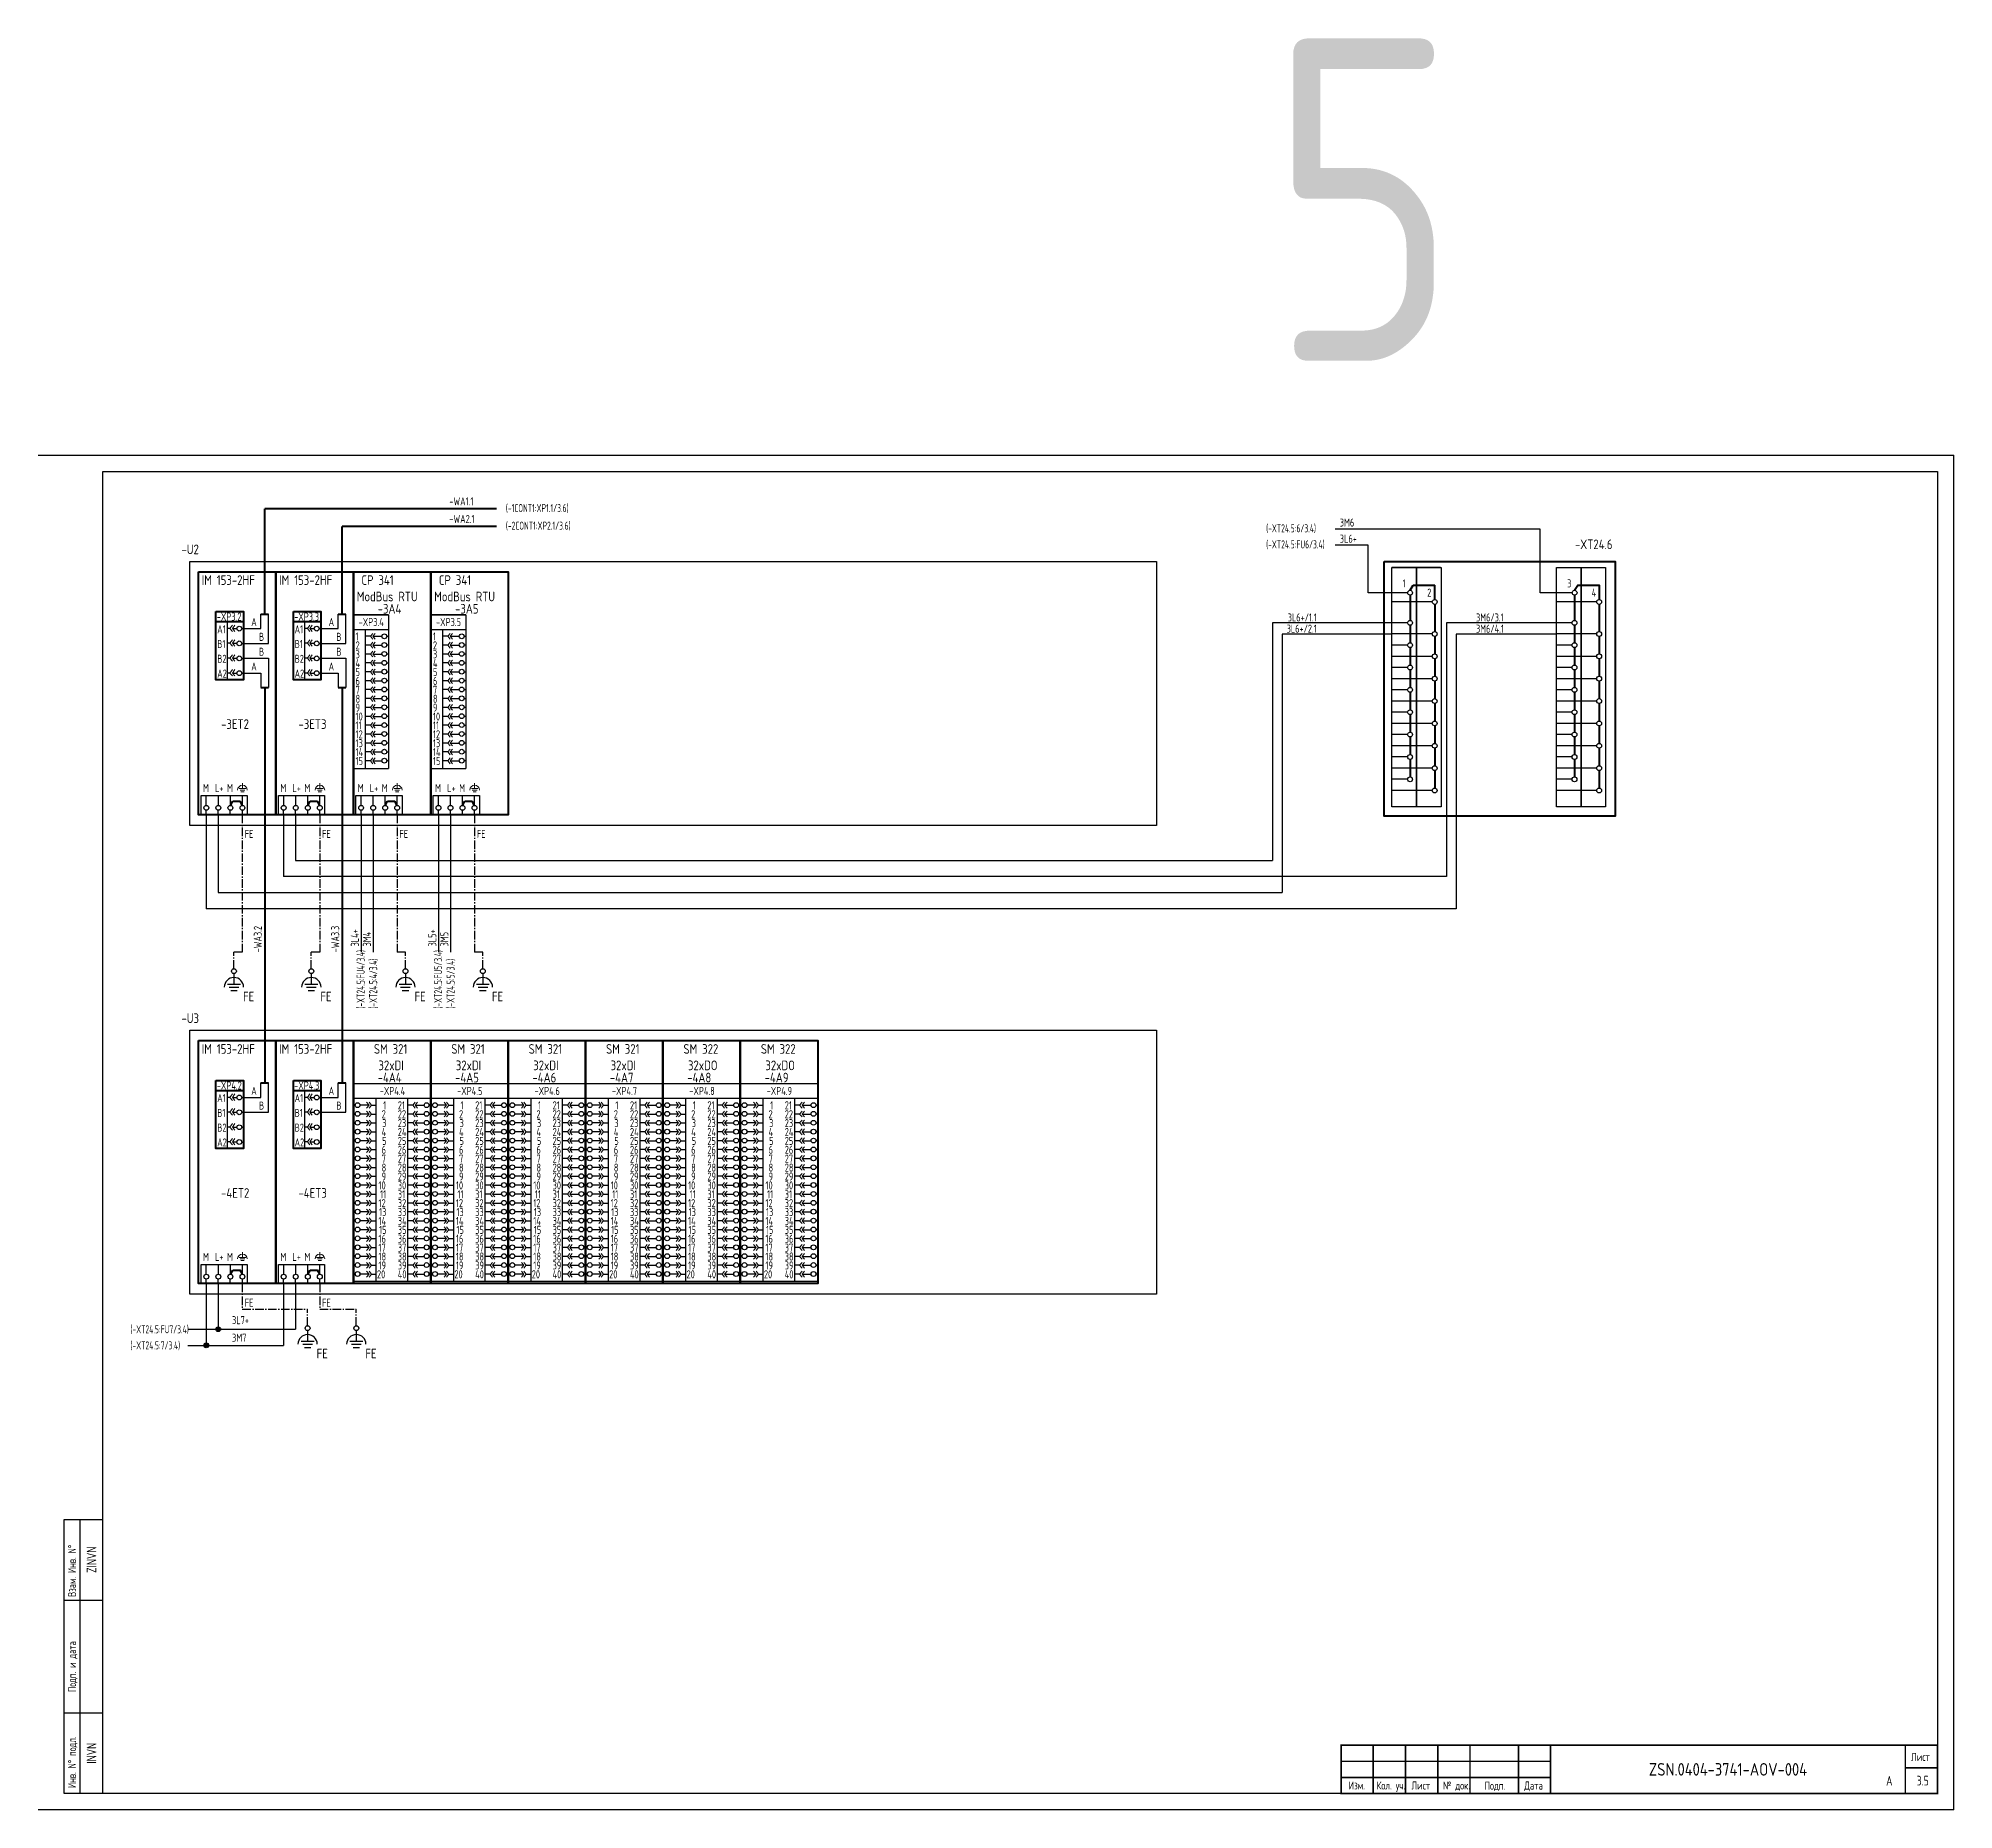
# Model space of a CAD drawing. Header units: millimetres. Extents: x 692 to 4850, y 1466 to 2016.
# Drawn here: x 3068 to 3662, y 1466 to 2016 of the extents above; entities that cross this region are included whole.
import ezdxf
from ezdxf.enums import TextEntityAlignment as Align

# ---------------------------------------------------------------- set-up
doc = ezdxf.new("R2010")
doc.units = ezdxf.units.MM
doc.linetypes.add('3_2012-53-ТКР2.1-2_План$0${ Chain Double-Dash }', pattern=[0])
doc.linetypes.add('EPL_DASHLONGDOT', pattern=[1, 0.66, -0.12, 0.1, -0.12])
for name, color, linetype in [('Временный', 6, 'Continuous'), ('КИА_МАРКИРОВКА', 2, 'Continuous'), ('КИА_НАКЛЕЙКИ', 1, 'Continuous'), ('КИА_РАМКИ-ШТАМПЫ', 7, 'Continuous'), ('ФОРМАТ', 7, 'Continuous')]:
    doc.layers.add(name, color=color, linetype=linetype)
doc.styles.add('GOST-A 3-1', font='', dxfattribs={"height": 3})
doc.styles.add('GOSTA-2.5-1', font='', dxfattribs={"width": 0.9, "height": 2.5})
doc.styles.add('ROMAND0-100', font='romand.shx')
doc.styles.add('ROMANS0-60', font='romans.shx', dxfattribs={"width": 0.6})
doc.styles.add('ROMANS0-70', font='romans.shx', dxfattribs={"width": 0.7})
doc.styles.get('GOST-A 3-1').set_extended_font_data('GOST type A')
doc.styles.get('GOSTA-2.5-1').set_extended_font_data('GOST Type AU')

msp = doc.modelspace()

# ---------------------------------------------------------------- texts
at = {"style": 'GOST-A 3-1'}
for s, height, p in [('5', 100, (3449.67, 1915.71)), ('IM 153-2HF', 3, (3118.68, 1846.2)), ('IM 153-2HF', 3, (3142.68, 1846.2)), (' CP 341', 3, (3166.68, 1846.2)), (' CP 341', 3, (3190.68, 1846.2)), ('ModBus RTU', 3, (3166.78, 1841.11)), ('ModBus RTU', 3, (3190.78, 1841.11)), ('IM 153-2HF', 3, (3118.68, 1700.8)), ('IM 153-2HF', 3, (3142.68, 1700.8)), ('SM 321', 3, (3172.07, 1700.8)), ('SM 321', 3, (3196.07, 1700.8)), ('SM 321', 3, (3220.07, 1700.8)), ('SM 321', 3, (3244.07, 1700.8)), ('SM 322', 3, (3268.07, 1700.8)), ('SM 322', 3, (3292.07, 1700.8)), ('32xDI', 3, (3173.48, 1695.71)), ('32xDI', 3, (3197.48, 1695.71)), ('32xDI', 3, (3221.48, 1695.71)), ('32xDI', 3, (3245.48, 1695.71)), ('32xDO', 3, (3269.48, 1695.71)), ('32xDO', 3, (3293.48, 1695.71))]:
    msp.add_text(s, height=height, dxfattribs=at).set_placement(p)
at = {"style": 'GOSTA-2.5-1', "width": 0.9}
for s, p in [('-XP3.2', (3123.35, 1835.11)), ('A', (3134.04, 1833.44)), ('-XP3.3', (3147.35, 1835.11)), ('A', (3158.04, 1833.44)), ('-XP3.4', (3167.34, 1833.43)), ('-XP3.5', (3191.34, 1833.43)), ('B', (3136.43, 1828.86)), ('B', (3160.43, 1828.86)), ('1', (3166.39, 1828.97)), ('1', (3190.39, 1828.97)), ('B', (3136.43, 1824.23)), ('B', (3160.43, 1824.23)), ('2', (3166.39, 1826.21)), ('3', (3166.39, 1823.45)), ('2', (3190.39, 1826.21)), ('3', (3190.39, 1823.45)), ('A', (3134.04, 1819.65)), ('A', (3158.04, 1819.65)), ('4', (3166.39, 1820.69)), ('5', (3166.39, 1817.94)), ('6', (3166.39, 1815.18)), ('4', (3190.39, 1820.69)), ('5', (3190.39, 1817.94)), ('6', (3190.39, 1815.18)), ('7', (3166.39, 1812.42)), ('8', (3166.39, 1809.66)), ('7', (3190.39, 1812.42)), ('8', (3190.39, 1809.66)), ('10', (3166.39, 1804.14)), ('9', (3166.39, 1806.9)), ('10', (3190.39, 1804.14)), ('9', (3190.39, 1806.9)), ('11', (3166.39, 1801.39)), ('12', (3166.39, 1798.63)), ('11', (3190.39, 1801.39)), ('12', (3190.39, 1798.63)), ('13', (3166.39, 1795.87)), ('14', (3166.39, 1793.11)), ('13', (3190.39, 1795.87)), ('14', (3190.39, 1793.11)), ('15', (3166.39, 1790.35)), ('15', (3190.39, 1790.35)), ('M', (3167.06, 1781.95)), ('L+', (3170.8, 1781.95)), ('M', (3174.53, 1781.95)), ('M', (3191.06, 1781.95)), ('L+', (3194.8, 1781.95)), ('M', (3198.53, 1781.95)), ('-XP4.2', (3123.35, 1689.71)), ('A', (3134.04, 1688.07)), ('-XP4.3', (3147.35, 1689.71)), ('A', (3158.04, 1688.07)), ('-XP4.4', (3173.89, 1688.03)), ('-XP4.5', (3197.89, 1688.03)), ('-XP4.6', (3221.89, 1688.03)), ('-XP4.7', (3245.89, 1688.03)), ('-XP4.8', (3269.89, 1688.03)), ('-XP4.9', (3293.89, 1688.03)), ('B', (3136.43, 1683.49)), ('B', (3160.43, 1683.49))]:
    msp.add_text(s, height=2.5, dxfattribs=at).set_placement(p)
at = {"style": 'ROMANS0-70', "width": 0.7}
for s, p in [('Взам. Инв. N%%d', (3080.46, 1532.39)), ('Подп. и дата', (3080.46, 1502.86)), ('Инв. N%%d подл.', (3080.46, 1473.09))]:
    msp.add_text(s, height=2.5, rotation=90, dxfattribs=at).set_placement(p, align=Align.BOTTOM_LEFT)
at = {"style": 'ROMANS0-70', "width": 0.7, "flags": 12}
for tag, p in [('ZINVN', (3084.5, 1543.89)), ('INVN', (3084.5, 1483.89))]:
    msp.add_attdef(tag, text='', height=3, rotation=90, dxfattribs=at).set_placement(p, align=Align.MIDDLE_CENTER)
at = {"layer": 'Временный', "style": 'GOSTA-2.5-1', "width": 0.7}
for s, p in [('(-1CONT1:XP1.1/3.6)', (3212.99, 1868.78)), ('(-2CONT1:XP2.1/3.6)', (3212.99, 1863.32)), ('(-XT24.5:6/3.4)', (3448.77, 1862.52)), ('(-XT24.5:FU6/3.4)', (3448.77, 1857.52)), ('(-XT24.5:FU7/3.4)', (3096.56, 1614.12)), ('(-XT24.5:7/3.4)', (3096.56, 1609.12))]:
    msp.add_text(s, height=2.5, dxfattribs=at).set_placement(p)
for s, p in [('(-XT24.5:FU4/3.4)', (3169.22, 1714.79)), ('(-XT24.5:FU5/3.4)', (3193.22, 1714.79)), ('(-XT24.5:4/3.4)', (3173.1, 1714.79)), ('(-XT24.5:5/3.4)', (3197.1, 1714.79))]:
    msp.add_text(s, height=2.5, rotation=90, dxfattribs=at).set_placement(p)
at = {"layer": 'КИА_МАРКИРОВКА', "style": 'GOSTA-2.5-1'}
for s, width, p in [('-WA1.1', 0.9, (3195.46, 1870.87)), ('-WA2.1', 0.9, (3195.46, 1865.42)), ('3M6', 0.9, (3471.61, 1864.29)), ('3L6+', 0.9, (3471.61, 1859.29)), ('3L6+/1.1', 0.8, (3455.48, 1834.86)), ('3M6/3.1', 0.8, (3513.87, 1834.86)), ('3L6+/2.1', 0.8, (3455.15, 1831.39)), ('3M6/4.1', 0.8, (3513.86, 1831.39)), ('FE', 0.9, (3132.01, 1767.74)), ('FE', 0.9, (3156.01, 1767.74)), ('FE', 0.9, (3180.01, 1767.74)), ('FE', 0.9, (3204.01, 1767.74)), ('FE', 0.9, (3132.01, 1622.34)), ('FE', 0.9, (3156.01, 1622.34)), ('3L7+', 0.9, (3128.07, 1616.95)), ('3M7', 0.9, (3128.07, 1611.5))]:
    msp.add_text(s, height=2.5, dxfattribs=dict(at, width=width)).set_placement(p)
at = {"layer": 'КИА_МАРКИРОВКА', "style": 'GOSTA-2.5-1', "width": 0.9}
for s, p in [('-WA3.2', (3137.32, 1732.24)), ('-WA3.3', (3161.32, 1732.24)), ('3L4+', (3167.42, 1734.08)), ('3M4', (3171.15, 1734.08)), ('3L5+', (3191.42, 1734.08)), ('3M5', (3195.15, 1734.08))]:
    msp.add_text(s, height=2.5, rotation=90, dxfattribs=at).set_placement(p)
at = {"layer": 'КИА_НАКЛЕЙКИ', "style": 'GOST-A 3-1'}
for s, p in [('-XT24.6', (3544.53, 1857.29)), ('-U2', (3112.41, 1855.73)), ('-3A4', (3173.24, 1837.31)), ('-3A5', (3197.24, 1837.31)), ('-3ET2', (3124.69, 1801.54)), ('-3ET3', (3148.69, 1801.54)), ('-U3', (3112.41, 1710.33)), ('-4A4', (3173.24, 1691.92)), ('-4A5', (3197.24, 1691.92)), ('-4A6', (3221.24, 1691.92)), ('-4A7', (3245.24, 1691.92)), ('-4A8', (3269.24, 1691.92)), ('-4A9', (3293.24, 1691.92)), ('-4ET2', (3124.69, 1656.14)), ('-4ET3', (3148.69, 1656.14))]:
    msp.add_text(s, height=3, dxfattribs=at).set_placement(p)

# ---------------------------------------------------------------- blocks, each defined once
blk = doc.blocks.new('frm6')
at = {"layer": 'ФОРМАТ'}
blk.add_line((-185, 15), (-120, 15), dxfattribs=at)
at = {"layer": 'ФОРМАТ', "const_width": 0.5}
blk.add_lwpolyline([(-185, 15), (-185, 0), (0, 0), (0, 15)], close=True, dxfattribs=at)
for points in [[(-175, 15), (-175, 0)], [(-165, 15), (-165, 0)], [(-155, 15), (-155, 0)], [(-145, 15), (-145, 0)], [(-130, 15), (-130, 0)], [(-120, 15), (-120, 0)], [(-10, 15), (-10, 0)], [(-185, 10), (-120, 10)], [(-10, 8), (0, 8)], [(-185, 5), (-120, 5)]]:
    blk.add_lwpolyline(points, dxfattribs=at)
at = {"layer": 'ФОРМАТ', "style": 'GOSTA-2.5-1', "width": 0.95}
for s, p in [('Лист', (-8.17, 9.36)), ('Изм.', (-182.63, 0.5)), ('Кол. уч.', (-173.96, 0.5)), ('Лист', (-163.13, 0.5)), ('№ док.', (-153.38, 0.5)), ('Подп.', (-140.5, 0.44)), ('Дата', (-128.17, 0.5))]:
    blk.add_text(s, height=2.5, dxfattribs=at).set_placement(p, align=Align.BOTTOM_LEFT)
at = {"layer": 'ФОРМАТ', "flags": 8}
for tag, style, width, p in [('R2', 'ROMANS0-70', 0.7, (-184.4, 10)), ('QTY2', 'ROMANS0-70', 0.65, (-174.28, 10.29)), ('SH2', 'ROMANS0-70', 0.7, (-164.3, 10)), ('ND2', 'ROMANS0-60', 0.6, (-154.34, 10)), ('SIGN2', 'ROMANS0-70', 0.7, (-144.3, 10)), ('DATE2', 'ROMANS0-70', 0.43, (-129.4, 10)), ('R1', 'ROMANS0-70', 0.7, (-184.4, 5)), ('QTY1', 'ROMANS0-70', 0.65, (-174.28, 5.29)), ('SH1', 'ROMANS0-70', 0.7, (-164.3, 5)), ('ND1', 'ROMANS0-60', 0.6, (-154.34, 5)), ('SIGN1', 'ROMANS0-70', 0.7, (-144.3, 5)), ('DATE1', 'ROMANS0-70', 0.43, (-129.4, 5))]:
    blk.add_attdef(tag, text='', height=3, dxfattribs=dict(at, style=style, width=width)).set_placement(p, align=Align.BOTTOM_LEFT)
at = {"layer": 'ФОРМАТ', "style": 'ROMANS0-70', "width": 0.7, "flags": 8}
blk.add_attdef('SH', text='', height=3, dxfattribs=at).set_placement((-5.16, 3.75), align=Align.MIDDLE_CENTER)
blk = doc.blocks.new('A$C20E20996')
at = {"color": 0}
for p, q in [((-15.02, -33.5), (-15.02, -15.52)), ((-14.27, -17.63), (-15.02, -17.63)), ((-13.53, -17.63), (-12.13, -17.63)), ((-10.63, -17.63), (-10.08, -17.63)), ((-14.27, -22.18), (-15.02, -22.18)), ((-13.53, -22.18), (-12.13, -22.18)), ((-10.63, -22.21), (-10.08, -22.21)), ((-14.27, -26.84), (-15.02, -26.84)), ((-13.53, -26.84), (-12.13, -26.84)), ((-10.63, -26.86), (-10.08, -26.86)), ((-14.27, -31.42), (-15.02, -31.42)), ((-13.53, -31.42), (-12.13, -31.42)), ((-10.63, -31.44), (-10.08, -31.44)), ((-21.61, -72.45), (-21.61, -69.42)), ((-17.87, -72.45), (-17.87, -69.42)), ((-14.14, -72.45), (-14.14, -69.42)), ((-10.41, -72.45), (-10.41, -69.42)), ((-21.63, -75.35), (-21.63, -73.95)), ((-17.9, -75.35), (-17.9, -73.95)), ((-14.17, -75.35), (-14.17, -73.95)), ((-10.43, -75.35), (-10.43, -73.95))]:
    blk.add_line(p, q, dxfattribs=at)
at = {"lineweight": 18}
for p, q in [((-13.53, -16.52), (-14.27, -17.63)), ((-14.27, -17.63), (-13.53, -18.52)), ((-12.78, -16.52), (-13.53, -17.63)), ((-13.53, -17.63), (-12.78, -18.52)), ((-13.53, -21.07), (-14.27, -22.18)), ((-14.27, -22.18), (-13.53, -23.07)), ((-12.78, -21.07), (-13.53, -22.18)), ((-13.53, -22.18), (-12.78, -23.07)), ((-13.53, -25.73), (-14.27, -26.84)), ((-14.27, -26.84), (-13.53, -27.73)), ((-12.78, -25.73), (-13.53, -26.84)), ((-13.53, -26.84), (-12.78, -27.73)), ((-13.53, -30.31), (-14.27, -31.42)), ((-14.27, -31.42), (-13.53, -32.31)), ((-12.78, -30.31), (-13.53, -31.42)), ((-13.53, -31.42), (-12.78, -32.31))]:
    blk.add_line(p, q, dxfattribs=at)
at = {"color": 0, "lineweight": 40}
for p, q in [((-14.14, -72.45), (-13.43, -71.17)), ((-13.43, -71.17), (-11.12, -71.17)), ((-10.41, -72.45), (-11.12, -71.17))]:
    blk.add_line(p, q, dxfattribs=at)
at = {"color": 0, "lineweight": 20}
for p, q in [((-11.4, -67.21), (-9.4, -67.21)), ((-11.15, -67.71), (-9.65, -67.71)), ((-10.9, -68.21), (-9.9, -68.21)), ((-10.4, -65.58), (-10.4, -66.21)), ((-10.4, -66.21), (-10.4, -67.21))]:
    blk.add_line(p, q, dxfattribs=at)
at = {"color": 0, "lineweight": 40}
for points in [[(-24, 0), (0, 0), (0, -75.35), (-24, -75.35)], [(-18.62, -12.36), (-10.08, -12.36), (-10.08, -33.5), (-18.62, -33.5)], [(-18.62, -12.36), (-10.08, -12.36), (-10.08, -15.52), (-18.62, -15.52)]]:
    blk.add_lwpolyline(points, close=True, dxfattribs=at)
at = {"color": 0}
blk.add_lwpolyline([(-23.2, -69.42), (-8.92, -69.42), (-8.92, -75.35), (-23.2, -75.35)], close=True, dxfattribs=at)
for centre in [(-11.38, -17.63), (-11.38, -22.21), (-11.38, -26.86), (-11.38, -31.44), (-21.61, -73.2), (-17.87, -73.2), (-14.14, -73.2), (-10.41, -73.2)]:
    blk.add_circle(centre, 0.75, dxfattribs=at)
at = {"color": 0, "lineweight": 20}
blk.add_arc((-10.4, -67.71), 1.5, 0, 180, dxfattribs=at)
at = {"style": 'GOSTA-2.5-1', "width": 0.9}
for s, p in [('A1', (-18.22, -19.08)), ('B1', (-18.22, -23.66)), ('B2', (-18.22, -28.24)), ('A2', (-18.22, -32.82)), ('M', (-22.64, -68.32)), ('L+', (-18.91, -68.32)), ('M', (-15.18, -68.32))]:
    blk.add_text(s, height=2.5, dxfattribs=at).set_placement(p)
blk = doc.blocks.new('A$C47F53D31')
at = {"color": 0}
blk.add_line((6.19, 122.58), (-8.81, 122.58), dxfattribs=at)
for p, q in [((-3.94, 114.73), (-8.81, 114.73)), ((47.07, 114.73), (42.2, 114.73)), ((3.7, 111.88), (-8.81, 111.88)), ((54.71, 111.88), (42.2, 111.88)), ((-3.95, 105.41), (-8.82, 105.41)), ((3.69, 101.94), (-8.81, 101.94)), ((47.06, 105.41), (42.19, 105.41)), ((54.7, 101.94), (42.2, 101.94)), ((-3.95, 98.47), (-8.81, 98.47)), ((47.06, 98.47), (42.2, 98.47)), ((3.69, 95), (-8.81, 95)), ((-3.95, 91.54), (-8.81, 91.54)), ((54.71, 95), (42.2, 95)), ((47.06, 91.54), (42.2, 91.54)), ((3.69, 88.07), (-8.81, 88.07)), ((-3.95, 84.6), (-8.81, 84.6)), ((54.7, 88.07), (42.2, 88.07)), ((47.06, 84.6), (42.2, 84.6)), ((3.69, 81.14), (-8.81, 81.14)), ((-3.95, 77.67), (-8.81, 77.67)), ((54.7, 81.14), (42.2, 81.14)), ((47.06, 77.67), (42.2, 77.67)), ((3.69, 74.2), (-8.81, 74.2)), ((54.7, 74.2), (42.2, 74.2)), ((-3.95, 70.74), (-8.81, 70.74)), ((3.69, 67.27), (-8.81, 67.27)), ((47.06, 70.74), (42.2, 70.74)), ((54.71, 67.27), (42.2, 67.27)), ((-3.95, 63.8), (-8.81, 63.8)), ((3.69, 60.34), (-8.81, 60.34)), ((47.06, 63.8), (42.2, 63.8)), ((54.71, 60.34), (42.2, 60.34)), ((-3.95, 56.87), (-8.81, 56.87)), ((47.06, 56.87), (42.2, 56.87)), ((3.69, 53.4), (-8.81, 53.4)), ((54.71, 53.4), (42.2, 53.4))]:
    blk.add_line(p, q)
at = {"lineweight": 40, "ltscale": 4}
for p, q in [((-3.19, 113.98), (-3.2, 106.16)), ((47.82, 113.98), (47.81, 106.16)), ((4.45, 111.13), (4.44, 102.69)), ((55.46, 111.13), (55.45, 102.69)), ((-3.2, 104.66), (-3.2, 99.22)), ((4.44, 101.19), (4.44, 95.75)), ((47.81, 104.66), (47.81, 99.22)), ((55.45, 101.19), (55.45, 95.75)), ((-3.2, 97.72), (-3.2, 92.29)), ((47.81, 97.72), (47.81, 92.29)), ((-3.2, 90.79), (-3.2, 85.35)), ((4.44, 94.25), (4.44, 88.82)), ((47.81, 90.79), (47.81, 85.35)), ((55.46, 94.25), (55.46, 88.82)), ((-3.2, 83.85), (-3.2, 78.42)), ((4.44, 87.32), (4.44, 81.89)), ((47.81, 83.85), (47.81, 78.42)), ((55.45, 87.32), (55.45, 81.89)), ((4.44, 80.39), (4.44, 74.95)), ((55.45, 80.39), (55.45, 74.95)), ((-3.2, 76.92), (-3.2, 71.49)), ((4.44, 73.45), (4.44, 68.02)), ((47.81, 76.92), (47.81, 71.49)), ((55.45, 73.45), (55.45, 68.02)), ((-3.2, 69.99), (-3.2, 64.55)), ((4.44, 66.52), (4.44, 61.09)), ((47.81, 69.99), (47.81, 64.55)), ((55.46, 66.52), (55.46, 61.09)), ((-3.2, 63.05), (-3.2, 57.62)), ((4.44, 59.59), (4.44, 54.15)), ((47.81, 63.05), (47.81, 57.62)), ((55.46, 59.59), (55.46, 54.15))]:
    blk.add_line(p, q, dxfattribs=at)
at = {"color": 1, "lineweight": 40, "ltscale": 4}
for p, q in [((-3.19, 115.48), (-2.19, 117.06)), ((-2.19, 117.06), (4.45, 117.06)), ((4.45, 112.63), (4.45, 117.06))]:
    blk.add_line(p, q, dxfattribs=at)
at = {"color": 0, "lineweight": 40}
blk.add_lwpolyline([(-11.22, 124.45), (60.39, 124.45), (60.39, 45.49), (-11.22, 45.49)], close=True, dxfattribs=at)
for points in [[(-1.19, 122.58), (-1.19, 48.33), (-8.81, 48.33), (-8.81, 122.58)], [(6.44, 122.58), (6.44, 48.33), (-1.19, 48.33), (-1.19, 122.58)], [(49.82, 122.58), (49.82, 48.33), (42.2, 48.33), (42.2, 122.58)], [(57.45, 122.58), (57.45, 48.33), (49.82, 48.33), (49.82, 122.58)]]:
    blk.add_lwpolyline(points, close=True)
at = {"color": 4, "lineweight": 40}
blk.add_lwpolyline([(47.82, 115.48), (48.82, 117.06), (55.46, 117.06), (55.46, 112.63)], dxfattribs=at)
for centre in [(-3.19, 114.73), (47.82, 114.73), (4.45, 111.88), (55.46, 111.88), (-3.2, 105.41), (4.44, 101.94), (47.81, 105.41), (55.45, 101.94), (-3.2, 98.47), (4.44, 95), (47.81, 98.47), (55.46, 95), (-3.2, 91.54), (47.81, 91.54), (-3.2, 84.6), (4.44, 88.07), (47.81, 84.6), (55.45, 88.07), (-3.2, 77.67), (4.44, 81.14), (47.81, 77.67), (55.45, 81.14), (-3.2, 70.74), (4.44, 74.2), (47.81, 70.74), (55.45, 74.2), (4.44, 67.27), (55.46, 67.27), (-3.2, 63.8), (4.44, 60.34), (47.81, 63.8), (55.46, 60.34), (-3.2, 56.87), (4.44, 53.4), (47.81, 56.87), (55.46, 53.4)]:
    blk.add_circle(centre, 0.75)
at = {"style": 'GOSTA-2.5-1', "width": 0.9}
for s, p in [('1', (-5.51, 116.37)), ('3', (45.5, 116.37)), ('2', (2.12, 113.52)), ('4', (53.13, 113.52))]:
    blk.add_text(s, height=2.5, dxfattribs=at).set_placement(p)
blk = doc.blocks.new('A$C2BF74EC9')
at = {"color": 0}
for p, q in [((0, 6.39), (4, 6.39)), ((2, 8.39), (2, 6.39)), ((0.5, 5.39), (3.5, 5.39)), ((1, 4.39), (3, 4.39))]:
    blk.add_line(p, q, dxfattribs=at)
at = {"style": 'GOST-A 3-1'}
blk.add_text('FE', height=3, dxfattribs=at).set_placement((4.81, 1))
blk = doc.blocks.new('A$C64B152A4')
at = {"color": 0}
for p, q in [((0.55, 55.33), (0, 55.33)), ((4.87, 55.33), (2.05, 55.33)), ((5.61, 55.33), (7.11, 55.33)), ((7.11, 0.7), (7.11, 57.39)), ((16.89, 0.7), (16.89, 57.39)), ((18.39, 55.33), (16.89, 55.33)), ((19.13, 55.33), (21.95, 55.33)), ((23.45, 55.33), (24, 55.33)), ((0.55, 52.64), (0, 52.64)), ((0.55, 49.88), (0, 49.88)), ((4.87, 52.58), (2.05, 52.58)), ((4.87, 49.82), (2.05, 49.82)), ((5.61, 52.58), (7.11, 52.58)), ((5.61, 49.82), (7.11, 49.82)), ((18.39, 52.58), (16.89, 52.58)), ((18.39, 49.82), (16.89, 49.82)), ((19.13, 52.58), (21.95, 52.58)), ((19.13, 49.82), (21.95, 49.82)), ((23.45, 52.64), (24, 52.64)), ((23.45, 49.88), (24, 49.88)), ((0.55, 47.12), (0, 47.12)), ((0.55, 44.36), (0, 44.36)), ((0.55, 41.6), (0, 41.6)), ((4.87, 47.06), (2.05, 47.06)), ((4.87, 44.3), (2.05, 44.3)), ((5.61, 47.06), (7.11, 47.06)), ((5.61, 44.3), (7.11, 44.3)), ((18.39, 47.06), (16.89, 47.06)), ((18.39, 44.3), (16.89, 44.3)), ((19.13, 47.06), (21.95, 47.06)), ((19.13, 44.3), (21.95, 44.3)), ((23.45, 47.12), (24, 47.12)), ((23.45, 44.36), (24, 44.36)), ((23.45, 41.6), (24, 41.6)), ((0.55, 38.85), (0, 38.85)), ((0.55, 36.09), (0, 36.09)), ((4.87, 41.54), (2.05, 41.54)), ((4.87, 38.79), (2.05, 38.79)), ((4.87, 36.03), (2.05, 36.03)), ((5.61, 41.54), (7.11, 41.54)), ((5.61, 38.79), (7.11, 38.79)), ((5.61, 36.03), (7.11, 36.03)), ((18.39, 41.54), (16.89, 41.54)), ((18.39, 38.79), (16.89, 38.79)), ((18.39, 36.03), (16.89, 36.03)), ((19.13, 41.54), (21.95, 41.54)), ((19.13, 38.79), (21.95, 38.79)), ((19.13, 36.03), (21.95, 36.03)), ((23.45, 38.85), (24, 38.85)), ((23.45, 36.09), (24, 36.09)), ((0.55, 33.33), (0, 33.33)), ((0.55, 30.57), (0, 30.57)), ((4.87, 33.27), (2.05, 33.27)), ((4.87, 30.51), (2.05, 30.51)), ((5.61, 33.27), (7.11, 33.27)), ((5.61, 30.51), (7.11, 30.51)), ((18.39, 33.27), (16.89, 33.27)), ((18.39, 30.51), (16.89, 30.51)), ((19.13, 33.27), (21.95, 33.27)), ((19.13, 30.51), (21.95, 30.51)), ((23.45, 33.33), (24, 33.33)), ((23.45, 30.57), (24, 30.57)), ((0.55, 27.81), (0, 27.81)), ((0.55, 25.06), (0, 25.06)), ((4.87, 27.75), (2.05, 27.75)), ((4.87, 24.99), (2.05, 24.99)), ((5.61, 27.75), (7.11, 27.75)), ((5.61, 24.99), (7.11, 24.99)), ((18.39, 27.75), (16.89, 27.75)), ((18.39, 24.99), (16.89, 24.99)), ((19.13, 27.75), (21.95, 27.75)), ((19.13, 24.99), (21.95, 24.99)), ((23.45, 27.81), (24, 27.81)), ((23.45, 25.06), (24, 25.06)), ((0.55, 22.3), (0, 22.3)), ((0.55, 19.54), (0, 19.54)), ((4.87, 22.24), (2.05, 22.24)), ((4.87, 19.48), (2.05, 19.48)), ((5.61, 22.24), (7.11, 22.24)), ((5.61, 19.48), (7.11, 19.48)), ((18.39, 22.24), (16.89, 22.24)), ((18.39, 19.48), (16.89, 19.48)), ((19.13, 22.24), (21.95, 22.24)), ((19.13, 19.48), (21.95, 19.48)), ((23.45, 22.3), (24, 22.3)), ((23.45, 19.54), (24, 19.54)), ((0.55, 16.78), (0, 16.78)), ((0.55, 14.02), (0, 14.02)), ((4.87, 16.72), (2.05, 16.72)), ((4.87, 13.96), (2.05, 13.96)), ((5.61, 16.72), (7.11, 16.72)), ((5.61, 13.96), (7.11, 13.96)), ((18.39, 16.72), (16.89, 16.72)), ((18.39, 13.96), (16.89, 13.96)), ((19.13, 16.72), (21.95, 16.72)), ((19.13, 13.96), (21.95, 13.96)), ((23.45, 16.78), (24, 16.78)), ((23.45, 14.02), (24, 14.02)), ((0.55, 11.26), (0, 11.26)), ((0.55, 8.51), (0, 8.51)), ((4.87, 11.2), (2.05, 11.2)), ((4.87, 8.45), (2.05, 8.45)), ((5.61, 11.2), (7.11, 11.2)), ((5.61, 8.45), (7.11, 8.45)), ((18.39, 11.2), (16.89, 11.2)), ((18.39, 8.45), (16.89, 8.45)), ((19.13, 11.2), (21.95, 11.2)), ((19.13, 8.45), (21.95, 8.45)), ((23.45, 11.26), (24, 11.26)), ((23.45, 8.51), (24, 8.51)), ((0.55, 5.75), (0, 5.75)), ((0.55, 2.99), (0, 2.99)), ((24, 0.7), (0, 0.7)), ((4.87, 5.69), (2.05, 5.69)), ((4.87, 2.93), (2.05, 2.93)), ((5.61, 5.69), (7.11, 5.69)), ((5.61, 2.93), (7.11, 2.93)), ((18.39, 5.69), (16.89, 5.69)), ((18.39, 2.93), (16.89, 2.93)), ((19.13, 5.69), (21.95, 5.69)), ((19.13, 2.93), (21.95, 2.93)), ((23.45, 5.75), (24, 5.75)), ((23.45, 2.99), (24, 2.99))]:
    blk.add_line(p, q, dxfattribs=at)
at = {"lineweight": 18}
for p, q in [((4.87, 55.33), (4.12, 56.22)), ((4.87, 55.33), (4.12, 54.44)), ((4.87, 52.58), (4.12, 53.47)), ((5.61, 55.33), (4.87, 56.22)), ((5.61, 55.33), (4.87, 54.44)), ((5.61, 52.58), (4.87, 53.47)), ((18.39, 55.33), (19.13, 56.22)), ((18.39, 55.33), (19.13, 54.44)), ((18.39, 52.58), (19.13, 53.47)), ((19.13, 55.33), (19.88, 56.22)), ((19.13, 55.33), (19.88, 54.44)), ((19.13, 52.58), (19.88, 53.47)), ((4.87, 52.58), (4.12, 51.69)), ((4.87, 49.82), (4.12, 50.71)), ((4.87, 49.82), (4.12, 48.93)), ((4.87, 47.06), (4.12, 47.95)), ((5.61, 52.58), (4.87, 51.69)), ((5.61, 49.82), (4.87, 50.71)), ((5.61, 49.82), (4.87, 48.93)), ((5.61, 47.06), (4.87, 47.95)), ((18.39, 52.58), (19.13, 51.69)), ((18.39, 49.82), (19.13, 50.71)), ((18.39, 49.82), (19.13, 48.93)), ((18.39, 47.06), (19.13, 47.95)), ((19.13, 52.58), (19.88, 51.69)), ((19.13, 49.82), (19.88, 50.71)), ((19.13, 49.82), (19.88, 48.93)), ((19.13, 47.06), (19.88, 47.95)), ((4.87, 47.06), (4.12, 46.17)), ((4.87, 44.3), (4.12, 45.19)), ((4.87, 44.3), (4.12, 43.41)), ((4.87, 41.54), (4.12, 42.43)), ((5.61, 47.06), (4.87, 46.17)), ((5.61, 44.3), (4.87, 45.19)), ((5.61, 44.3), (4.87, 43.41)), ((5.61, 41.54), (4.87, 42.43)), ((18.39, 47.06), (19.13, 46.17)), ((18.39, 44.3), (19.13, 45.19)), ((18.39, 44.3), (19.13, 43.41)), ((18.39, 41.54), (19.13, 42.43)), ((19.13, 47.06), (19.88, 46.17)), ((19.13, 44.3), (19.88, 45.19)), ((19.13, 44.3), (19.88, 43.41)), ((19.13, 41.54), (19.88, 42.43)), ((4.87, 41.54), (4.12, 40.65)), ((4.87, 38.79), (4.12, 39.68)), ((4.87, 38.79), (4.12, 37.9)), ((4.87, 36.03), (4.12, 36.92)), ((4.87, 36.03), (4.12, 35.14)), ((5.61, 41.54), (4.87, 40.65)), ((5.61, 38.79), (4.87, 39.68)), ((5.61, 38.79), (4.87, 37.9)), ((5.61, 36.03), (4.87, 36.92)), ((5.61, 36.03), (4.87, 35.14)), ((18.39, 41.54), (19.13, 40.65)), ((18.39, 38.79), (19.13, 39.68)), ((18.39, 38.79), (19.13, 37.9)), ((18.39, 36.03), (19.13, 36.92)), ((18.39, 36.03), (19.13, 35.14)), ((19.13, 41.54), (19.88, 40.65)), ((19.13, 38.79), (19.88, 39.68)), ((19.13, 38.79), (19.88, 37.9)), ((19.13, 36.03), (19.88, 36.92)), ((19.13, 36.03), (19.88, 35.14)), ((4.87, 33.27), (4.12, 34.16)), ((4.87, 33.27), (4.12, 32.38)), ((4.87, 30.51), (4.12, 31.4)), ((4.87, 30.51), (4.12, 29.62)), ((5.61, 33.27), (4.87, 34.16)), ((5.61, 33.27), (4.87, 32.38)), ((5.61, 30.51), (4.87, 31.4)), ((5.61, 30.51), (4.87, 29.62)), ((18.39, 33.27), (19.13, 34.16)), ((18.39, 33.27), (19.13, 32.38)), ((18.39, 30.51), (19.13, 31.4)), ((18.39, 30.51), (19.13, 29.62)), ((19.13, 33.27), (19.88, 34.16)), ((19.13, 33.27), (19.88, 32.38)), ((19.13, 30.51), (19.88, 31.4)), ((19.13, 30.51), (19.88, 29.62)), ((4.87, 27.75), (4.12, 28.64)), ((4.87, 27.75), (4.12, 26.86)), ((4.87, 24.99), (4.12, 25.88)), ((4.87, 24.99), (4.12, 24.1)), ((5.61, 27.75), (4.87, 28.64)), ((5.61, 27.75), (4.87, 26.86)), ((5.61, 24.99), (4.87, 25.88)), ((5.61, 24.99), (4.87, 24.1)), ((18.39, 27.75), (19.13, 28.64)), ((18.39, 27.75), (19.13, 26.86)), ((18.39, 24.99), (19.13, 25.88)), ((18.39, 24.99), (19.13, 24.1)), ((19.13, 27.75), (19.88, 28.64)), ((19.13, 27.75), (19.88, 26.86)), ((19.13, 24.99), (19.88, 25.88)), ((19.13, 24.99), (19.88, 24.1)), ((4.87, 22.24), (4.12, 23.13)), ((4.87, 22.24), (4.12, 21.35)), ((4.87, 19.48), (4.12, 20.37)), ((4.87, 19.48), (4.12, 18.59)), ((5.61, 22.24), (4.87, 23.13)), ((5.61, 22.24), (4.87, 21.35)), ((5.61, 19.48), (4.87, 20.37)), ((5.61, 19.48), (4.87, 18.59)), ((18.39, 22.24), (19.13, 23.13)), ((18.39, 22.24), (19.13, 21.35)), ((18.39, 19.48), (19.13, 20.37)), ((18.39, 19.48), (19.13, 18.59)), ((19.13, 22.24), (19.88, 23.13)), ((19.13, 22.24), (19.88, 21.35)), ((19.13, 19.48), (19.88, 20.37)), ((19.13, 19.48), (19.88, 18.59)), ((4.87, 16.72), (4.12, 17.61)), ((4.87, 16.72), (4.12, 15.83)), ((4.87, 13.96), (4.12, 14.85)), ((4.87, 13.96), (4.12, 13.07)), ((4.87, 11.2), (4.12, 12.09)), ((5.61, 16.72), (4.87, 17.61)), ((5.61, 16.72), (4.87, 15.83)), ((5.61, 13.96), (4.87, 14.85)), ((5.61, 13.96), (4.87, 13.07)), ((5.61, 11.2), (4.87, 12.09)), ((18.39, 16.72), (19.13, 17.61)), ((18.39, 16.72), (19.13, 15.83)), ((18.39, 13.96), (19.13, 14.85)), ((18.39, 13.96), (19.13, 13.07)), ((18.39, 11.2), (19.13, 12.09)), ((19.13, 16.72), (19.88, 17.61)), ((19.13, 16.72), (19.88, 15.83)), ((19.13, 13.96), (19.88, 14.85)), ((19.13, 13.96), (19.88, 13.07)), ((19.13, 11.2), (19.88, 12.09)), ((4.87, 11.2), (4.12, 10.31)), ((4.87, 8.45), (4.12, 9.34)), ((4.87, 8.45), (4.12, 7.55)), ((4.87, 5.69), (4.12, 6.58)), ((5.61, 11.2), (4.87, 10.31)), ((5.61, 8.45), (4.87, 9.34)), ((5.61, 8.45), (4.87, 7.55)), ((5.61, 5.69), (4.87, 6.58)), ((18.39, 11.2), (19.13, 10.31)), ((18.39, 8.45), (19.13, 9.34)), ((18.39, 8.45), (19.13, 7.55)), ((18.39, 5.69), (19.13, 6.58)), ((19.13, 11.2), (19.88, 10.31)), ((19.13, 8.45), (19.88, 9.34)), ((19.13, 8.45), (19.88, 7.55)), ((19.13, 5.69), (19.88, 6.58)), ((4.87, 5.69), (4.12, 4.8)), ((4.87, 2.93), (4.12, 3.82)), ((4.87, 2.93), (4.12, 2.04)), ((5.61, 5.69), (4.87, 4.8)), ((5.61, 2.93), (4.87, 3.82)), ((5.61, 2.93), (4.87, 2.04)), ((18.39, 5.69), (19.13, 4.8)), ((18.39, 2.93), (19.13, 3.82)), ((18.39, 2.93), (19.13, 2.04)), ((19.13, 5.69), (19.88, 4.8)), ((19.13, 2.93), (19.88, 3.82)), ((19.13, 2.93), (19.88, 2.04))]:
    blk.add_line(p, q, dxfattribs=at)
at = {"color": 0, "lineweight": 40}
blk.add_lwpolyline([(0, 75.35), (24, 75.35), (24, 0), (0, 0)], close=True, dxfattribs=at)
at = {"color": 0}
blk.add_lwpolyline([(0, 62.03), (24, 62.02), (24, 57.39), (0, 57.39)], close=True, dxfattribs=at)
for centre in [(1.3, 55.33), (22.7, 55.33), (1.3, 52.64), (1.3, 49.88), (1.3, 47.12), (22.7, 52.64), (22.7, 49.88), (22.7, 47.12), (1.3, 44.36), (1.3, 41.6), (22.7, 44.36), (22.7, 41.6), (1.3, 38.85), (1.3, 36.09), (22.7, 38.85), (22.7, 36.09), (1.3, 33.33), (1.3, 30.57), (22.7, 33.33), (22.7, 30.57), (1.3, 27.81), (1.3, 25.06), (22.7, 27.81), (22.7, 25.06), (1.3, 22.3), (1.3, 19.54), (22.7, 22.3), (22.7, 19.54), (1.3, 16.78), (1.3, 14.02), (1.3, 11.26), (22.7, 16.78), (22.7, 14.02), (22.7, 11.26), (1.3, 8.51), (1.3, 5.75), (22.7, 8.51), (22.7, 5.75), (1.3, 2.99), (22.7, 2.99)]:
    blk.add_circle(centre, 0.75, dxfattribs=at)
at = {"style": 'GOSTA-2.5-1', "width": 0.9}
for s, p in [('2', (8.76, 51.28)), ('1', (9.25, 54.04)), ('21', (13.78, 54.04)), ('22', (13.78, 51.28)), ('4', (8.77, 45.76)), ('3', (8.93, 48.52)), ('23', (13.78, 48.52)), ('24', (13.78, 45.76)), ('6', (8.77, 40.25)), ('5', (8.93, 43.01)), ('25', (13.78, 43.01)), ('26', (13.78, 40.25)), ('7', (8.77, 37.49)), ('8', (8.77, 34.73)), ('27', (13.78, 37.49)), ('28', (13.78, 34.73)), ('10', (7.8, 29.21)), ('9', (8.77, 31.97)), ('29', (13.78, 31.97)), ('30', (13.78, 29.21)), ('12', (7.79, 23.7)), ('11', (8.29, 26.46)), ('31', (13.78, 26.46)), ('32', (13.78, 23.7)), ('14', (7.8, 18.18)), ('13', (7.96, 20.94)), ('15', (7.96, 15.42)), ('33', (13.78, 20.94)), ('34', (13.78, 18.18)), ('35', (13.78, 15.42)), ('17', (7.8, 9.91)), ('16', (7.8, 12.67)), ('36', (13.78, 12.67)), ('37', (13.78, 9.91)), ('18', (7.8, 7.15)), ('19', (7.8, 4.39)), ('38', (13.78, 7.15)), ('39', (13.78, 4.39)), ('20', (7.32, 1.63)), ('40', (13.78, 1.63))]:
    blk.add_text(s, height=2.5, dxfattribs=at).set_placement(p)
blk = doc.blocks.new('A$C2EC3666A')
h = blk.add_hatch(color=7)
h.dxf.hatch_style = 1
edge = h.paths.add_edge_path()
edge.add_arc((0, 0), 0.75, 0, 360)
at = {"color": 0}
blk.add_circle((0, 0), 0.75, dxfattribs=at)

# ---------------------------------------------------------------- linework, layer by layer
for p, q in [((3068, 1886.39), (3662, 1886.39)), ((3662, 1466.39), (3662, 1886.39)), ((3088, 1881.39), (3657, 1881.39)), ((3088, 1471.39), (3088, 1881.39)), ((3657, 1881.39), (3657, 1471.39)), ((3076, 1471.39), (3076, 1556.39)), ((3076, 1556.39), (3088, 1556.39)), ((3081, 1471.39), (3081, 1556.39)), ((3076, 1531.39), (3088, 1531.39)), ((3076, 1496.39), (3088, 1496.39)), ((3081, 1496.39), (3088, 1496.39)), ((3088, 1471.39), (3076, 1471.39)), ((3657, 1471.39), (3088, 1471.39)), ((3662, 1466.39), (3068, 1466.39))]:
    msp.add_line(p, q)
at = {"color": 6, "lineweight": 40}
for p, q in [((3210.06, 1869.75), (3138.2, 1869.75)), ((3138.2, 1837.17), (3138.2, 1869.75)), ((3162.2, 1837.17), (3162.2, 1864.3)), ((3210.06, 1864.3), (3162.2, 1864.3)), ((3137.01, 1837.17), (3139.4, 1837.17)), ((3161.01, 1837.17), (3163.4, 1837.17)), ((3137.01, 1814.34), (3139.4, 1814.34)), ((3138.2, 1814.34), (3138.2, 1691.79)), ((3161.01, 1814.34), (3163.4, 1814.34)), ((3162.2, 1814.34), (3162.2, 1691.79)), ((3137.01, 1691.79), (3139.4, 1691.79)), ((3161.01, 1691.79), (3163.4, 1691.79))]:
    msp.add_line(p, q, dxfattribs=at)
at = {"color": 4}
for p, q in [((3533.8, 1863.5), (3470.15, 1863.5)), ((3533.8, 1843.78), (3533.8, 1863.5)), ((3538.8, 1843.78), (3533.8, 1843.78)), ((3538.8, 1834.45), (3504.73, 1834.45)), ((3504.73, 1834.45), (3504.73, 1755.78)), ((3538.8, 1830.98), (3507.73, 1830.98)), ((3507.73, 1830.98), (3507.73, 1745.78)), ((3120.08, 1774.93), (3120.08, 1745.78)), ((3144.08, 1774.93), (3144.08, 1755.78)), ((3168.08, 1774.93), (3168.08, 1732.28)), ((3192.08, 1774.93), (3192.08, 1732.28)), ((3504.73, 1755.78), (3144.08, 1755.78)), ((3507.73, 1745.78), (3120.08, 1745.78)), ((3120.08, 1629.53), (3120.08, 1610.38)), ((3144.08, 1629.53), (3144.08, 1610.38)), ((3114.35, 1610.38), (3144.08, 1610.38))]:
    msp.add_line(p, q, dxfattribs=at)
at = {"color": 1}
for p, q in [((3480.39, 1858.5), (3470.15, 1858.5)), ((3480.39, 1843.78), (3480.39, 1858.5)), ((3487.79, 1843.78), (3480.39, 1843.78)), ((3487.79, 1834.45), (3450.7, 1834.45)), ((3450.7, 1834.45), (3450.7, 1760.78)), ((3453.7, 1830.98), (3453.7, 1750.78)), ((3487.79, 1830.98), (3453.7, 1830.98)), ((3123.81, 1774.93), (3123.81, 1750.78)), ((3147.81, 1774.93), (3147.81, 1760.78)), ((3171.81, 1774.93), (3171.81, 1732.28)), ((3195.81, 1774.93), (3195.81, 1732.28)), ((3147.81, 1760.78), (3450.7, 1760.78)), ((3123.81, 1750.78), (3453.7, 1750.78)), ((3123.81, 1629.53), (3123.81, 1615.38)), ((3147.81, 1629.53), (3147.81, 1615.38)), ((3114.35, 1615.38), (3147.81, 1615.38))]:
    msp.add_line(p, q, dxfattribs=at)
at = {"color": 0}
for p, q in [((3137.01, 1832.65), (3137.01, 1837.17)), ((3139.4, 1828.07), (3139.4, 1837.17)), ((3161.01, 1832.65), (3161.01, 1837.17)), ((3163.4, 1828.07), (3163.4, 1837.17)), ((3176.61, 1836.96), (3165.71, 1836.96)), ((3165.71, 1836.96), (3165.71, 1789.29)), ((3165.71, 1836.96), (3176.61, 1836.96)), ((3165.71, 1833.37), (3165.71, 1836.96)), ((3176.61, 1836.96), (3176.61, 1789.29)), ((3200.61, 1836.96), (3189.71, 1836.96)), ((3189.71, 1836.96), (3189.71, 1789.29)), ((3189.71, 1836.96), (3200.61, 1836.96)), ((3189.71, 1833.37), (3189.71, 1836.96)), ((3200.61, 1836.96), (3200.61, 1789.29)), ((3131.62, 1832.65), (3137.01, 1832.65)), ((3155.62, 1832.65), (3161.01, 1832.65)), ((3176.61, 1832.32), (3165.71, 1832.32)), ((3169.5, 1789.29), (3169.5, 1832.32)), ((3171, 1830.26), (3169.5, 1830.26)), ((3171.74, 1830.26), (3174.56, 1830.26)), ((3176.06, 1830.26), (3176.61, 1830.26)), ((3200.61, 1832.32), (3189.71, 1832.32)), ((3193.5, 1789.29), (3193.5, 1832.32)), ((3195, 1830.26), (3193.5, 1830.26)), ((3195.74, 1830.26), (3198.56, 1830.26)), ((3200.06, 1830.26), (3200.61, 1830.26)), ((3131.62, 1828.07), (3139.4, 1828.07)), ((3155.62, 1828.07), (3163.4, 1828.07)), ((3171, 1827.51), (3169.5, 1827.51)), ((3171, 1824.75), (3169.5, 1824.75)), ((3171.74, 1827.51), (3174.56, 1827.51)), ((3171.74, 1824.75), (3174.56, 1824.75)), ((3176.06, 1827.57), (3176.6, 1827.57)), ((3176.06, 1824.81), (3176.61, 1824.81)), ((3195, 1827.51), (3193.5, 1827.51)), ((3195, 1824.75), (3193.5, 1824.75)), ((3195.74, 1827.51), (3198.56, 1827.51)), ((3195.74, 1824.75), (3198.56, 1824.75)), ((3200.06, 1827.57), (3200.6, 1827.57)), ((3200.06, 1824.81), (3200.61, 1824.81)), ((3131.62, 1823.44), (3139.4, 1823.44)), ((3131.62, 1818.86), (3137.01, 1818.86)), ((3137.01, 1818.86), (3137.01, 1814.34)), ((3139.4, 1823.44), (3139.4, 1814.34)), ((3155.62, 1823.44), (3163.4, 1823.44)), ((3155.62, 1818.86), (3161.01, 1818.86)), ((3161.01, 1818.86), (3161.01, 1814.34)), ((3163.4, 1823.44), (3163.4, 1814.34)), ((3171, 1821.99), (3169.5, 1821.99)), ((3171, 1819.23), (3169.5, 1819.23)), ((3171.74, 1821.99), (3174.56, 1821.99)), ((3171.74, 1819.23), (3174.56, 1819.23)), ((3176.06, 1822.05), (3176.61, 1822.05)), ((3176.06, 1819.29), (3176.6, 1819.29)), ((3195, 1821.99), (3193.5, 1821.99)), ((3195, 1819.23), (3193.5, 1819.23)), ((3195.74, 1821.99), (3198.56, 1821.99)), ((3195.74, 1819.23), (3198.56, 1819.23)), ((3200.06, 1822.05), (3200.61, 1822.05)), ((3200.06, 1819.29), (3200.6, 1819.29)), ((3171, 1816.47), (3169.5, 1816.47)), ((3171, 1813.72), (3169.5, 1813.72)), ((3171.74, 1816.47), (3174.56, 1816.47)), ((3171.74, 1813.72), (3174.56, 1813.72)), ((3176.06, 1816.53), (3176.6, 1816.53)), ((3176.06, 1813.78), (3176.6, 1813.78)), ((3195, 1816.47), (3193.5, 1816.47)), ((3195, 1813.72), (3193.5, 1813.72)), ((3195.74, 1816.47), (3198.56, 1816.47)), ((3195.74, 1813.72), (3198.56, 1813.72)), ((3200.06, 1816.53), (3200.6, 1816.53)), ((3200.06, 1813.78), (3200.6, 1813.78)), ((3171, 1810.96), (3169.5, 1810.96)), ((3171, 1808.2), (3169.5, 1808.2)), ((3171.74, 1810.96), (3174.56, 1810.96)), ((3171.74, 1808.2), (3174.56, 1808.2)), ((3176.06, 1811.02), (3176.6, 1811.02)), ((3176.06, 1808.26), (3176.6, 1808.26)), ((3195, 1810.96), (3193.5, 1810.96)), ((3195, 1808.2), (3193.5, 1808.2)), ((3195.74, 1810.96), (3198.56, 1810.96)), ((3195.74, 1808.2), (3198.56, 1808.2)), ((3200.06, 1811.02), (3200.6, 1811.02)), ((3200.06, 1808.26), (3200.6, 1808.26)), ((3171, 1805.44), (3169.5, 1805.44)), ((3171, 1802.68), (3169.5, 1802.68)), ((3171, 1799.92), (3169.5, 1799.92)), ((3171.74, 1805.44), (3174.56, 1805.44)), ((3171.74, 1802.68), (3174.56, 1802.68)), ((3171.74, 1799.92), (3174.56, 1799.92)), ((3176.06, 1805.5), (3176.6, 1805.5)), ((3176.06, 1802.74), (3176.61, 1802.74)), ((3176.06, 1799.99), (3176.61, 1799.99)), ((3195, 1805.44), (3193.5, 1805.44)), ((3195, 1802.68), (3193.5, 1802.68)), ((3195, 1799.92), (3193.5, 1799.92)), ((3195.74, 1805.44), (3198.56, 1805.44)), ((3195.74, 1802.68), (3198.56, 1802.68)), ((3195.74, 1799.92), (3198.56, 1799.92)), ((3200.06, 1805.5), (3200.6, 1805.5)), ((3200.06, 1802.74), (3200.61, 1802.74)), ((3200.06, 1799.99), (3200.61, 1799.99)), ((3171, 1797.17), (3169.5, 1797.17)), ((3171, 1794.41), (3169.5, 1794.41)), ((3171.74, 1797.17), (3174.56, 1797.17)), ((3171.74, 1794.41), (3174.56, 1794.41)), ((3176.06, 1797.23), (3176.6, 1797.23)), ((3176.06, 1794.47), (3176.6, 1794.47)), ((3195, 1797.17), (3193.5, 1797.17)), ((3195, 1794.41), (3193.5, 1794.41)), ((3195.74, 1797.17), (3198.56, 1797.17)), ((3195.74, 1794.41), (3198.56, 1794.41)), ((3200.06, 1797.23), (3200.6, 1797.23)), ((3200.06, 1794.47), (3200.6, 1794.47)), ((3165.71, 1789.29), (3176.61, 1789.29)), ((3171, 1791.65), (3169.5, 1791.65)), ((3171.74, 1791.65), (3174.56, 1791.65)), ((3176.06, 1791.71), (3176.61, 1791.71)), ((3189.71, 1789.29), (3200.61, 1789.29)), ((3195, 1791.65), (3193.5, 1791.65)), ((3195.74, 1791.65), (3198.56, 1791.65)), ((3200.06, 1791.71), (3200.61, 1791.71)), ((3168.08, 1774.93), (3168.08, 1776.33)), ((3168.1, 1777.83), (3168.1, 1780.85)), ((3171.81, 1774.93), (3171.81, 1776.33)), ((3171.83, 1777.83), (3171.83, 1780.85)), ((3175.54, 1774.93), (3175.54, 1776.33)), ((3175.56, 1777.83), (3175.56, 1780.85)), ((3179.27, 1774.93), (3179.27, 1776.33)), ((3179.29, 1777.83), (3179.29, 1780.85)), ((3192.08, 1774.93), (3192.08, 1776.33)), ((3192.1, 1777.83), (3192.1, 1780.85)), ((3195.81, 1774.93), (3195.81, 1776.33)), ((3195.83, 1777.83), (3195.83, 1780.85)), ((3199.54, 1774.93), (3199.54, 1776.33)), ((3199.56, 1777.83), (3199.56, 1780.85)), ((3203.27, 1774.93), (3203.27, 1776.33)), ((3203.29, 1777.83), (3203.29, 1780.85)), ((3128.67, 1725.69), (3128.67, 1724.44)), ((3152.67, 1725.69), (3152.67, 1724.44)), ((3181.87, 1725.69), (3181.87, 1724.44)), ((3205.87, 1725.69), (3205.87, 1724.44)), ((3131.62, 1687.27), (3137.01, 1687.27)), ((3137.01, 1687.27), (3137.01, 1691.79)), ((3139.4, 1682.69), (3139.4, 1691.79)), ((3155.62, 1687.27), (3161.01, 1687.27)), ((3161.01, 1687.27), (3161.01, 1691.79)), ((3163.4, 1682.69), (3163.4, 1691.79)), ((3165.71, 1691.56), (3165.71, 1643.9)), ((3189.71, 1691.56), (3189.71, 1643.9)), ((3131.62, 1682.69), (3139.4, 1682.69)), ((3155.62, 1682.69), (3163.4, 1682.69)), ((3151.51, 1614.97), (3151.51, 1613.72)), ((3166.62, 1614.97), (3166.62, 1613.72))]:
    msp.add_line(p, q, dxfattribs=at)
at = {"lineweight": 18}
for p, q in [((3171, 1830.26), (3171.74, 1831.15)), ((3171, 1830.26), (3171.74, 1829.37)), ((3171.74, 1830.26), (3172.49, 1831.15)), ((3171.74, 1830.26), (3172.49, 1829.37)), ((3195, 1830.26), (3195.74, 1831.15)), ((3195, 1830.26), (3195.74, 1829.37)), ((3195.74, 1830.26), (3196.49, 1831.15)), ((3195.74, 1830.26), (3196.49, 1829.37)), ((3171, 1827.51), (3171.74, 1828.4)), ((3171, 1827.51), (3171.74, 1826.62)), ((3171, 1824.75), (3171.74, 1825.64)), ((3171, 1824.75), (3171.74, 1823.86)), ((3171.74, 1827.51), (3172.49, 1828.4)), ((3171.74, 1827.51), (3172.49, 1826.62)), ((3171.74, 1824.75), (3172.49, 1825.64)), ((3171.74, 1824.75), (3172.49, 1823.86)), ((3195, 1827.51), (3195.74, 1828.4)), ((3195, 1827.51), (3195.74, 1826.62)), ((3195, 1824.75), (3195.74, 1825.64)), ((3195, 1824.75), (3195.74, 1823.86)), ((3195.74, 1827.51), (3196.49, 1828.4)), ((3195.74, 1827.51), (3196.49, 1826.62)), ((3195.74, 1824.75), (3196.49, 1825.64)), ((3195.74, 1824.75), (3196.49, 1823.86)), ((3171, 1821.99), (3171.74, 1822.88)), ((3171, 1821.99), (3171.74, 1821.1)), ((3171, 1819.23), (3171.74, 1820.12)), ((3171, 1819.23), (3171.74, 1818.34)), ((3171.74, 1821.99), (3172.49, 1822.88)), ((3171.74, 1821.99), (3172.49, 1821.1)), ((3171.74, 1819.23), (3172.49, 1820.12)), ((3171.74, 1819.23), (3172.49, 1818.34)), ((3195, 1821.99), (3195.74, 1822.88)), ((3195, 1821.99), (3195.74, 1821.1)), ((3195, 1819.23), (3195.74, 1820.12)), ((3195, 1819.23), (3195.74, 1818.34)), ((3195.74, 1821.99), (3196.49, 1822.88)), ((3195.74, 1821.99), (3196.49, 1821.1)), ((3195.74, 1819.23), (3196.49, 1820.12)), ((3195.74, 1819.23), (3196.49, 1818.34)), ((3171, 1816.47), (3171.74, 1817.36)), ((3171, 1816.47), (3171.74, 1815.58)), ((3171, 1813.72), (3171.74, 1814.61)), ((3171, 1813.72), (3171.74, 1812.83)), ((3171, 1810.96), (3171.74, 1811.85)), ((3171.74, 1816.47), (3172.49, 1817.36)), ((3171.74, 1816.47), (3172.49, 1815.58)), ((3171.74, 1813.72), (3172.49, 1814.61)), ((3171.74, 1813.72), (3172.49, 1812.83)), ((3171.74, 1810.96), (3172.49, 1811.85)), ((3195, 1816.47), (3195.74, 1817.36)), ((3195, 1816.47), (3195.74, 1815.58)), ((3195, 1813.72), (3195.74, 1814.61)), ((3195, 1813.72), (3195.74, 1812.83)), ((3195, 1810.96), (3195.74, 1811.85)), ((3195.74, 1816.47), (3196.49, 1817.36)), ((3195.74, 1816.47), (3196.49, 1815.58)), ((3195.74, 1813.72), (3196.49, 1814.61)), ((3195.74, 1813.72), (3196.49, 1812.83)), ((3195.74, 1810.96), (3196.49, 1811.85)), ((3171, 1810.96), (3171.74, 1810.07)), ((3171, 1808.2), (3171.74, 1809.09)), ((3171, 1808.2), (3171.74, 1807.31)), ((3171, 1805.44), (3171.74, 1806.33)), ((3171.74, 1810.96), (3172.49, 1810.07)), ((3171.74, 1808.2), (3172.49, 1809.09)), ((3171.74, 1808.2), (3172.49, 1807.31)), ((3171.74, 1805.44), (3172.49, 1806.33)), ((3195, 1810.96), (3195.74, 1810.07)), ((3195, 1808.2), (3195.74, 1809.09)), ((3195, 1808.2), (3195.74, 1807.31)), ((3195, 1805.44), (3195.74, 1806.33)), ((3195.74, 1810.96), (3196.49, 1810.07)), ((3195.74, 1808.2), (3196.49, 1809.09)), ((3195.74, 1808.2), (3196.49, 1807.31)), ((3195.74, 1805.44), (3196.49, 1806.33)), ((3171, 1805.44), (3171.74, 1804.55)), ((3171, 1802.68), (3171.74, 1803.57)), ((3171, 1802.68), (3171.74, 1801.79)), ((3171, 1799.92), (3171.74, 1800.81)), ((3171, 1799.92), (3171.74, 1799.03)), ((3171.74, 1805.44), (3172.49, 1804.55)), ((3171.74, 1802.68), (3172.49, 1803.57)), ((3171.74, 1802.68), (3172.49, 1801.79)), ((3171.74, 1799.92), (3172.49, 1800.81)), ((3171.74, 1799.92), (3172.49, 1799.03)), ((3195, 1805.44), (3195.74, 1804.55)), ((3195, 1802.68), (3195.74, 1803.57)), ((3195, 1802.68), (3195.74, 1801.79)), ((3195, 1799.92), (3195.74, 1800.81)), ((3195, 1799.92), (3195.74, 1799.03)), ((3195.74, 1805.44), (3196.49, 1804.55)), ((3195.74, 1802.68), (3196.49, 1803.57)), ((3195.74, 1802.68), (3196.49, 1801.79)), ((3195.74, 1799.92), (3196.49, 1800.81)), ((3195.74, 1799.92), (3196.49, 1799.03)), ((3171, 1797.17), (3171.74, 1798.06)), ((3171, 1797.17), (3171.74, 1796.28)), ((3171, 1794.41), (3171.74, 1795.3)), ((3171, 1794.41), (3171.74, 1793.52)), ((3171.74, 1797.17), (3172.49, 1798.06)), ((3171.74, 1797.17), (3172.49, 1796.28)), ((3171.74, 1794.41), (3172.49, 1795.3)), ((3171.74, 1794.41), (3172.49, 1793.52)), ((3195, 1797.17), (3195.74, 1798.06)), ((3195, 1797.17), (3195.74, 1796.28)), ((3195, 1794.41), (3195.74, 1795.3)), ((3195, 1794.41), (3195.74, 1793.52)), ((3195.74, 1797.17), (3196.49, 1798.06)), ((3195.74, 1797.17), (3196.49, 1796.28)), ((3195.74, 1794.41), (3196.49, 1795.3)), ((3195.74, 1794.41), (3196.49, 1793.52)), ((3171, 1791.65), (3171.74, 1792.54)), ((3171, 1791.65), (3171.74, 1790.76)), ((3171.74, 1791.65), (3172.49, 1792.54)), ((3171.74, 1791.65), (3172.49, 1790.76)), ((3195, 1791.65), (3195.74, 1792.54)), ((3195, 1791.65), (3195.74, 1790.76)), ((3195.74, 1791.65), (3196.49, 1792.54)), ((3195.74, 1791.65), (3196.49, 1790.76))]:
    msp.add_line(p, q, dxfattribs=at)
at = {"color": 0, "lineweight": 20}
for p, q in [((3178.31, 1783.07), (3180.31, 1783.07)), ((3178.56, 1782.57), (3180.06, 1782.57)), ((3178.81, 1782.07), (3179.81, 1782.07)), ((3179.31, 1784.69), (3179.31, 1784.07)), ((3179.31, 1784.07), (3179.31, 1783.07)), ((3202.31, 1783.07), (3204.31, 1783.07)), ((3202.56, 1782.57), (3204.06, 1782.57)), ((3202.81, 1782.07), (3203.81, 1782.07)), ((3203.31, 1784.69), (3203.31, 1784.07)), ((3203.31, 1784.07), (3203.31, 1783.07))]:
    msp.add_line(p, q, dxfattribs=at)
at = {"color": 0, "lineweight": 40}
for p, q in [((3175.56, 1777.83), (3176.27, 1779.11)), ((3176.27, 1779.11), (3178.58, 1779.11)), ((3179.29, 1777.83), (3178.58, 1779.11)), ((3199.56, 1777.83), (3200.27, 1779.11)), ((3200.27, 1779.11), (3202.58, 1779.11)), ((3203.29, 1777.83), (3202.58, 1779.11))]:
    msp.add_line(p, q, dxfattribs=at)
at = {"color": 6, "linetype": 'EPL_DASHLONGDOT', "lineweight": 25, "ltscale": 4}
for p, q in [((3131.27, 1774.93), (3131.27, 1732.28)), ((3155.27, 1774.93), (3155.27, 1732.28)), ((3179.27, 1774.93), (3179.27, 1732.28)), ((3203.27, 1774.93), (3203.27, 1732.28)), ((3128.67, 1727.19), (3128.67, 1732.28)), ((3131.27, 1732.28), (3128.67, 1732.28)), ((3152.67, 1727.19), (3152.67, 1732.28)), ((3155.27, 1732.28), (3152.67, 1732.28)), ((3181.87, 1732.28), (3179.27, 1732.28)), ((3181.87, 1727.19), (3181.87, 1732.28)), ((3205.87, 1732.28), (3203.27, 1732.28)), ((3205.87, 1727.19), (3205.87, 1732.28)), ((3131.27, 1629.53), (3131.27, 1621.56)), ((3155.27, 1629.53), (3155.27, 1621.56)), ((3131.27, 1621.56), (3151.51, 1621.56)), ((3151.51, 1616.47), (3151.51, 1621.56)), ((3155.27, 1621.56), (3166.62, 1621.56)), ((3166.62, 1616.47), (3166.62, 1621.56))]:
    msp.add_line(p, q, dxfattribs=at)
at = {"color": 0, "linetype": '3_2012-53-ТКР2.1-2_План$0${ Chain Double-Dash }', "ltscale": 5}
for points in [[(3115.01, 1853.5), (3414.79, 1853.5), (3414.79, 1771.61), (3115.01, 1771.61)], [(3115.01, 1708.1), (3414.79, 1708.1), (3414.79, 1626.21), (3115.01, 1626.21)]]:
    msp.add_lwpolyline(points, close=True, dxfattribs=at)
at = {"color": 0, "lineweight": 40}
for points in [[(3165.71, 1850.28), (3189.71, 1850.28), (3189.71, 1774.93), (3165.71, 1774.93)], [(3189.71, 1850.28), (3213.71, 1850.28), (3213.71, 1774.93), (3189.71, 1774.93)], [(3165.71, 1704.88), (3189.71, 1704.88), (3189.71, 1629.53), (3165.71, 1629.53)]]:
    msp.add_lwpolyline(points, close=True, dxfattribs=at)
at = {"color": 0}
for points in [[(3166.5, 1780.85), (3180.79, 1780.85), (3180.79, 1774.93), (3166.5, 1774.93)], [(3190.5, 1780.85), (3204.79, 1780.85), (3204.79, 1774.93), (3190.5, 1774.93)]]:
    msp.add_lwpolyline(points, close=True, dxfattribs=at)
for centre in [(3175.31, 1830.26), (3199.31, 1830.26), (3175.31, 1827.57), (3175.31, 1824.81), (3199.31, 1827.57), (3199.31, 1824.81), (3175.31, 1822.05), (3175.31, 1819.29), (3199.31, 1822.05), (3199.31, 1819.29), (3175.31, 1816.53), (3175.31, 1813.78), (3175.31, 1811.02), (3199.31, 1816.53), (3199.31, 1813.78), (3199.31, 1811.02), (3175.31, 1808.26), (3175.31, 1805.5), (3199.31, 1808.26), (3199.31, 1805.5), (3175.31, 1802.74), (3175.31, 1799.99), (3199.31, 1802.74), (3199.31, 1799.99), (3175.31, 1797.23), (3175.31, 1794.47), (3199.31, 1797.23), (3199.31, 1794.47), (3175.31, 1791.71), (3199.31, 1791.71), (3168.1, 1777.08), (3171.83, 1777.08), (3175.56, 1777.08), (3179.29, 1777.08), (3192.1, 1777.08), (3195.83, 1777.08), (3199.56, 1777.08), (3203.29, 1777.08), (3128.67, 1726.44), (3152.67, 1726.44), (3181.87, 1726.44), (3205.87, 1726.44), (3151.51, 1615.72), (3166.62, 1615.72)]:
    msp.add_circle(centre, 0.75, dxfattribs=at)
at = {"color": 0, "lineweight": 20}
for centre in [(3179.31, 1782.57), (3203.31, 1782.57)]:
    msp.add_arc(centre, 1.5, 0, 180, dxfattribs=at)
at = {"color": 0}
for centre in [(3128.67, 1721.44), (3152.67, 1721.44), (3181.87, 1721.44), (3205.87, 1721.44), (3151.51, 1610.72), (3166.62, 1610.72)]:
    msp.add_arc(centre, 3, 0, 180, dxfattribs=at)

# ---------------------------------------------------------------- block references
for name, p in [('A$C47F53D31', (3496.61, 1729.05)), ('A$C20E20996', (3141.71, 1850.28)), ('A$C20E20996', (3165.71, 1850.28)), ('A$C2BF74EC9', (3126.67, 1716.05)), ('A$C2BF74EC9', (3150.67, 1716.05)), ('A$C2BF74EC9', (3179.87, 1716.05)), ('A$C2BF74EC9', (3203.87, 1716.05)), ('A$C20E20996', (3141.71, 1704.88)), ('A$C20E20996', (3165.71, 1704.88)), ('A$C64B152A4', (3165.71, 1629.53)), ('A$C64B152A4', (3189.71, 1629.53)), ('A$C64B152A4', (3213.71, 1629.53)), ('A$C64B152A4', (3237.71, 1629.53)), ('A$C64B152A4', (3261.71, 1629.53)), ('A$C64B152A4', (3285.71, 1629.53)), ('A$C2EC3666A', (3123.81, 1615.38)), ('A$C2EC3666A', (3120.08, 1610.38)), ('A$C2BF74EC9', (3149.51, 1605.33)), ('A$C2BF74EC9', (3164.62, 1605.33))]:
    msp.add_blockref(name, p, dxfattribs=at)
at = {"layer": 'КИА_РАМКИ-ШТАМПЫ'}
ref = msp.add_blockref('frm6', (3657, 1471.39), dxfattribs=at)
ref.add_attrib('TITLE', 'ZSN.0404-3741-AOV-004', dxfattribs={"layer": '0', "height": 3.9, "style": 'ROMAND0-100', "width": 0.8, "flags": 8}).set_placement((3592, 1478.89), align=Align.MIDDLE_CENTER)
ref.add_attrib('SH', '3.5', dxfattribs={"layer": '0', "height": 3, "style": 'ROMANS0-70', "width": 0.7, "flags": 8}).set_placement((3652.4, 1475.39), align=Align.MIDDLE_CENTER)
ref.add_attrib('REV', 'А', dxfattribs={"layer": '0', "height": 3, "style": 'ROMANS0-70', "width": 0.7, "flags": 8}).set_placement((3642.03, 1475.36), align=Align.MIDDLE_CENTER)

msp.set_redraw_order([(e.dxf.handle, doc.entitydb.next_handle()) for e in msp.query("TEXT MTEXT ATTDEF DIMENSION ARC_DIMENSION")])  # texts and dimensions are drawn at this point

doc.saveas('drawing.dxf')
